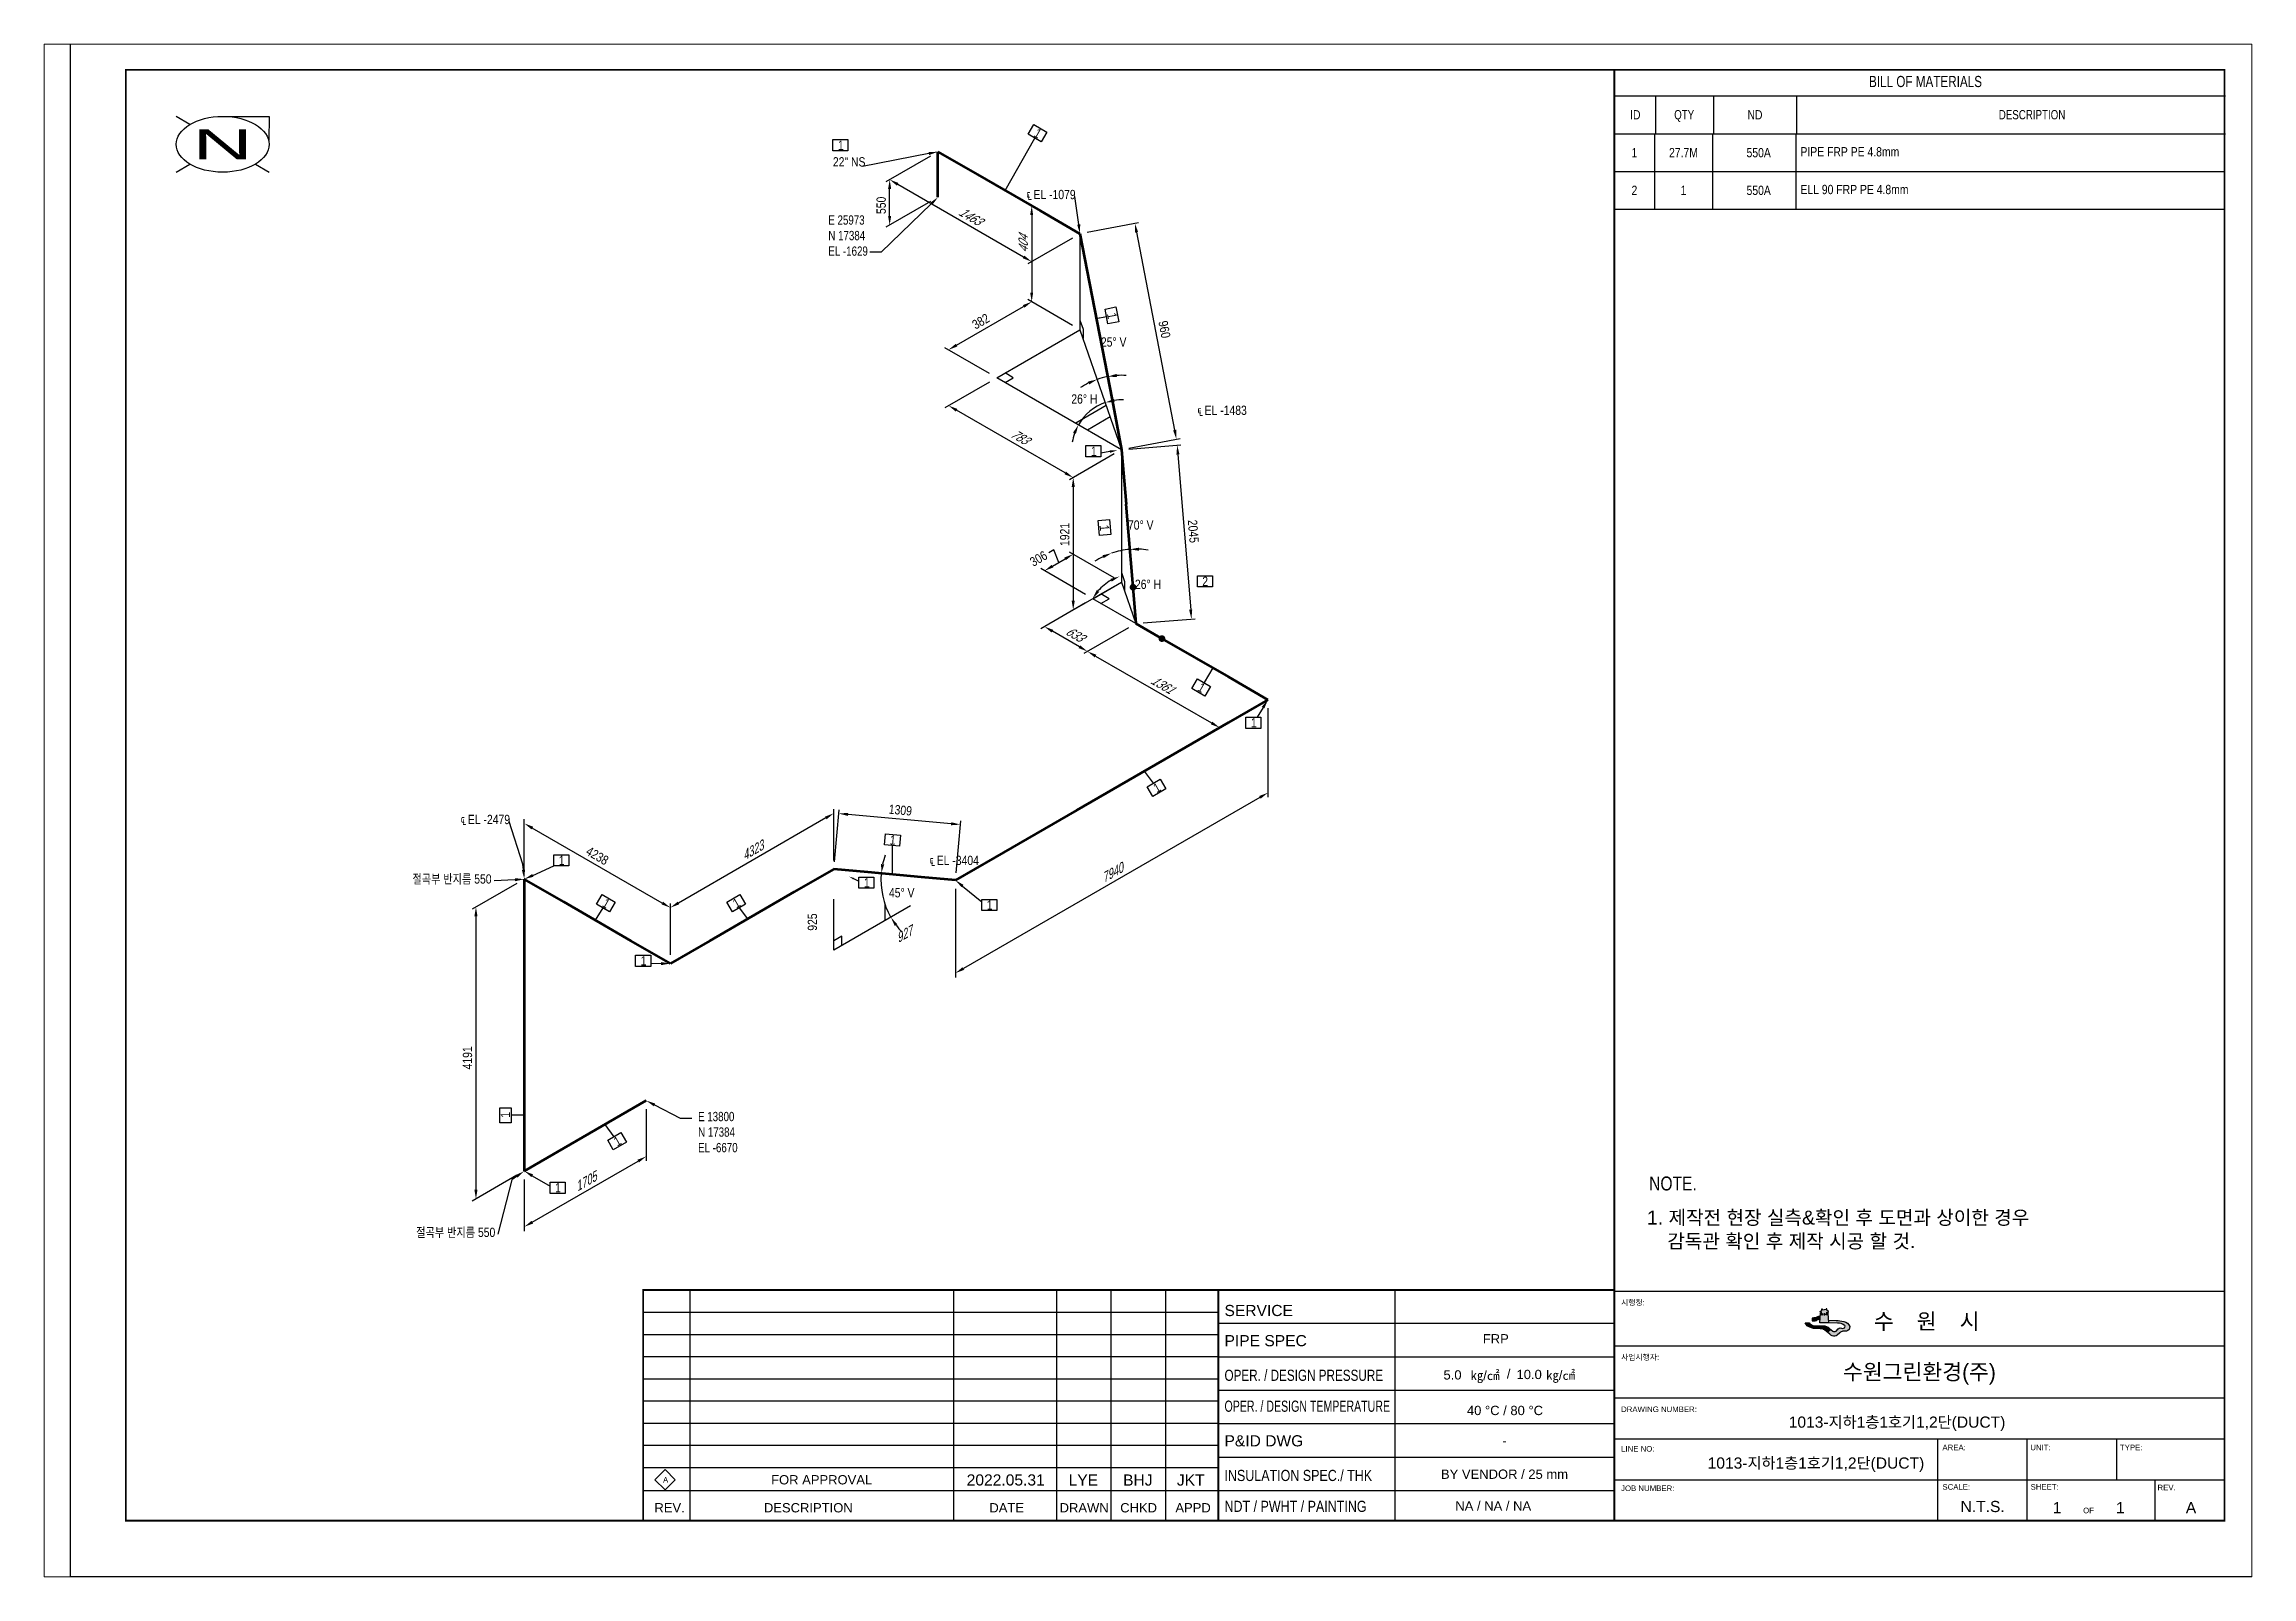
# Paper-space layout '배치1' of a CAD drawing. Header units: millimetres. Extents: x 0 to 588, y -18 to 390.
# The model-space entities are those that its viewports show. They can reach past a viewport. Long polylines and large blocks are cut down to what shows.
import ezdxf
from ezdxf import colors
from ezdxf.entities.mleader import LeaderData, LeaderLine
from ezdxf.enums import TextEntityAlignment as Align
from ezdxf.math import Vec2, Vec3

# ---------------------------------------------------------------- set-up
doc = ezdxf.new("R2010")
doc.units = ezdxf.units.MM
doc.header["$LTSCALE"] = 0.25
for name, color, linetype in [('7', 5, 'Continuous'), ('TITLE', 7, 'Continuous'), ('기울이기 상자', 7, 'Continuous'), ('용접', 1, 'Continuous'), ('주석', 7, 'Continuous'), ('지시선', 1, 'Continuous'), ('치수', 1, 'Continuous'), ('테이블', 7, 'Continuous')]:
    doc.layers.add(name, color=color, linetype=linetype)
doc.layers.add('파이프', color=3, linetype='Continuous', lineweight=70)
doc.styles.add('AdskIsoAnnotation', font='arial.ttf', dxfattribs={"width": 0.8, "height": 1})
doc.styles.add('AdskIsoMetric', font='arial.ttf', dxfattribs={"width": 0.8, "height": 2.5})
doc.styles.add('AdskIsoMetric-30', font='arial.ttf', dxfattribs={"width": 0.8, "height": 2.5})
doc.styles.add('AdskIsoMetric30', font='arial.ttf', dxfattribs={"width": 0.8, "oblique": 30, "height": 2.5})
doc.styles.add('FF1', font='arial.ttf')
doc.styles.add('MtXpl_', font='')
doc.styles.add('RomanS', font='arial.ttf')
doc.styles.get("Standard").update_dxf_attribs({"font": 'arial.ttf'})
doc.styles.add('굴림', font='')
doc.styles.get('MtXpl_').set_extended_font_data('Gulim')
doc.styles.get('굴림').set_extended_font_data('Gulim')
doc.dimstyles.new('AdskIsoMetric', dxfattribs={"dimtxt": 2.5, "dimasz": 2.5, "dimexe": 1, "dimexo": 2, "dimgap": 0.8, "dimtad": 1, "dimdec": 0, "dimrnd": 1, "dimzin": 0, "dimdsep": 46, "dimtxsty": 'AdskIsoMetric', "dimcen": 0, "dimclrt": 7, "dimadec": 0, "dimazin": 0, "dimtfac": 1, "dimtdec": 0, "dimtmove": 1, "dimatfit": 3, "dimfxl": 0, "dimfrac": 2, "dimtolj": 1, "dimtzin": 0, "dimarcsym": 0})

psp = doc.layouts.new('배치1')

msp = doc.modelspace()

# ---------------------------------------------------------------- texts
at = {"color": 0, "linetype": 'ByBlock', "lineweight": 40, "width": 2}
msp.add_text('N', height=8, dxfattribs=at).set_placement((41, 385), align=Align.MIDDLE_CENTER)
at = {"color": 7, "linetype": 'ByBlock', "lineweight": -2, "style": 'RomanS'}
for s, height, p in [('SERVICE', 3, (310.25, 70.006)), ('시행청:', 1.5, (416.837, 72.886)), ('PIPE SPEC', 3, (310.25, 61.898)), ('사업시행자:', 1.5, (416.837, 58.196)), ('DRAWING NUMBER:', 1.5, (416.837, 44.196)), ('P&ID DWG ', 3, (310.25, 34.973)), ('LINE NO:', 1.5, (416.837, 33.579)), ('AREA:', 1.5, (503.19, 33.944)), ('UNIT:', 1.5, (526.812, 33.944)), ('TYPE:', 1.5, (550.891, 33.944)), ('JOB NUMBER:', 1.5, (416.837, 22.962)), ('SCALE:', 1.5, (503.19, 23.327)), ('SHEET:', 1.5, (526.89, 23.327)), ('REV.', 1.5, (560.998, 23.16)), ('OF', 1.5, (541, 17))]:
    msp.add_text(s, height=height, dxfattribs=at).set_placement(p)
at = {"style": '굴림'}
msp.add_text('수    원    시', height=4.25599, dxfattribs=at).set_placement((484.757, 66.468))
at = {"color": 7, "style": 'AdskIsoMetric'}
for s, p in [('FRP', (379.669, 62.646)), ('5.0', (369.103, 52.946)), ('㎏/㎠', (376.378, 52.807)), ('/', (386.126, 53.202)), ('10.0', (388.732, 53.064)), ('㎏/㎠', (396.696, 52.866)), ('40 %%DC / 80 %%DC', (375.399, 43.383)), ('NA / NA / NA', (372.284, 17.73))]:
    msp.add_text(s, height=2.5, dxfattribs=at).set_placement(p)
at = {"color": 7, "linetype": 'ByBlock', "lineweight": -2, "style": 'RomanS'}
for s, width, p in [('OPER. / DESIGN PRESSURE', 0.75, (310.25, 52.589)), ('OPER. / DESIGN TEMPERATURE', 0.68, (310.25, 44.281)), ('INSULATION SPEC./ THK', 0.8, (310.25, 25.664)), ('NDT / PWHT / PAINTING', 0.8, (310.25, 17.356))]:
    msp.add_text(s, height=3, dxfattribs=dict(at, width=width)).set_placement(p)
at = {"style": '굴림'}
msp.add_text('수원그린환경(주)', height=4.256, dxfattribs=at).set_placement((497, 55), align=Align.MIDDLE_CENTER)
at = {"color": 7, "style": 'AdskIsoMetric'}
for s, p in [('-', (385.5, 36.5)), ('FOR APPROVAL', (201.988, 26)), ('BY VENDOR / 25 mm', (385.5, 27.5))]:
    msp.add_text(s, height=2.5, dxfattribs=at).set_placement(p, align=Align.MIDDLE_CENTER)
at = {"color": 7, "linetype": 'ByBlock', "lineweight": -2, "style": 'RomanS'}
for s, p in [('REV.', (161.116, 17.225)), ('DESCRIPTION', (198.401, 17.225)), ('DATE', (251.719, 17.225)), ('DRAWN', (272.53, 17.225)), ('CHKD', (287.17, 17.225)), ('APPD', (301.809, 17.225))]:
    msp.add_text(s, height=2.5, dxfattribs=at).set_placement(p, align=Align.CENTER)
at = {"color": 7, "linetype": 'ByBlock', "lineweight": -2}
msp.add_text('N.T.S.', height=3, dxfattribs=at).set_placement((514, 17.32), align=Align.CENTER)
at = {"color": 7}
for tag, p in [('1013-지하1층1호기1,2단(DUCT)', (491, 40)), ('1013-지하1층1호기1,2단(DUCT)', (469.204, 29)), ('2022.05.31', (251.451, 24.452)), ('LYE', (272.32, 24.424)), ('BHJ', (286.959, 24.424)), ('JKT', (301.175, 24.424)), ('1', (534, 17)), ('1', (551, 17)), ('A', (570, 17))]:
    msp.add_attdef(tag, text='', height=3, dxfattribs=at).set_placement(p, align=Align.CENTER)
at = {"layer": 'TITLE', "color": 7, "linetype": 'Continuous', "style": 'FF1'}
msp.add_text('A', height=1.495, dxfattribs=at).set_placement((159.354, 25.222))
at = {"layer": '주석', "width": 0.8}
for s, height, style, p in [('E 25973', 2.5, 'MtXpl_', (203.779, 363.396)), ('EL -1629', 2.5, 'MtXpl_', (203.779, 355.043)), ('N 17384', 2.5, 'MtXpl_', (203.787, 359.22)), ('E 13800', 2.5, 'MtXpl_', (168.779, 122.396)), ('N 17384', 2.5, 'MtXpl_', (168.787, 118.22)), ('EL -6670', 2.5, 'MtXpl_', (168.779, 114.043)), ('NOTE.', 3.75, 'AdskIsoAnnotation', (424.373, 103.772))]:
    msp.add_text(s, height=height, dxfattribs=dict(at, style=style)).set_placement(p)
at = {"layer": '주석', "style": 'AdskIsoAnnotation'}
for s, p in [('1. 제작전 현장 실측&확인 후 도면과 상이한 경우 ', (423.78, 94.608)), ('   감독관 확인 후 제작 시공 할 것.', (424.903, 88.268))]:
    msp.add_text(s, height=3.75, dxfattribs=at).set_placement(p)
at = {"layer": '주석', "char_height": 2.5, "attachment_point": 7, "style": 'AdskIsoAnnotation'}
for s, insert in [('{\\Q0;22" NS}', (205, 379)), ('{\\Q0;℄ EL -1079}', (257, 370)), ('{\\Q0;℄ EL -1483}', (303, 312)), ('{\\Q0;℄ EL -2479}', (105, 202)), ('{\\Q0;℄ EL -3404}', (231, 191)), ('{\\Q0;절곡부 반지름 550}', (92, 186)), ('{\\Q0;절곡부 반지름 550}', (93, 91))]:
    msp.add_mtext(s, dxfattribs=dict(at, insert=insert))
at = {"layer": '테이블', "width": 0.8}
for s, height, style, p in [('BILL OF MATERIALS', 3, 'MtXpl_', (483.471, 400.382)), ('QTY', 2.5, 'MtXpl_', (431.104, 391.707)), ('DESCRIPTION', 2.5, 'MtXpl_', (518.338, 391.71)), ('550A', 2.5, 'AdskIsoMetric', (450.548, 381.513)), ('PIPE FRP PE 4.8mm ', 2.5, 'AdskIsoMetric', (465.043, 381.744)), ('550A', 2.5, 'AdskIsoMetric', (450.548, 371.37)), ('ELL 90 FRP PE 4.8mm ', 2.5, 'AdskIsoMetric', (465.038, 371.601))]:
    msp.add_text(s, height=height, dxfattribs=dict(at, style=style)).set_placement(p)
at = {"layer": '테이블', "char_height": 2.5, "attachment_point": 5, "style": 'AdskIsoMetric'}
for s, insert, width in [('ID', (420.651, 392.929), 7.82004), ('ND', (452.815, 392.929), 19.37038), ('1', (420.41, 382.768), 7.82004), ('27.7M', (433.604, 382.768), 12.56849), ('2', (420.41, 372.625), 7.82004), ('1', (433.604, 372.625), 12.56849)]:
    msp.add_mtext(s, dxfattribs=dict(at, insert=insert, width=width))

# ---------------------------------------------------------------- blocks, each defined once
blk = doc.blocks.new('*D17')
at = {"layer": 'Defpoints', "color": 0}
for p in [(276.04, 321.8), (276.95, 322.09), (278.81, 322.54), (282.59, 302.9)]:
    blk.add_point(p, dxfattribs=at)
at = {"layer": '치수', "color": 0, "lineweight": -2}
for start, end in [(116.27326, 123.4399), (100.8934, 109.10661), (86.56011, 93.72676)]:
    blk.add_arc((282.59, 302.9), 20, start, end, dxfattribs=at)
at = {"layer": '치수', "color": 0}
for points in [[(273.58, 321.22), (273.9, 320.45), (276.04, 321.8)], [(281.34, 322.45), (281.24, 323.28), (278.81, 322.54)]]:
    blk.add_solid(points, dxfattribs=at)
at = {"layer": '치수', "color": 7, "insert": (280.47, 331.84), "char_height": 2.5, "attachment_point": 5, "style": 'AdskIsoMetric'}
blk.add_mtext('\\A1;25° V', dxfattribs=at)
blk = doc.blocks.new('*D18')
at = {"layer": 'Defpoints', "color": 0}
for p in [(276.04, 321.8), (265.27, 312.9), (272.89, 312.15), (282.59, 302.9)]:
    blk.add_point(p, dxfattribs=at)
at = {"layer": '치수', "color": 0, "lineweight": -2}
for start, end in [(109.10661, 150), (87.69646, 98.40154), (160.70508, 171.41015)]:
    blk.add_arc((282.59, 302.9), 13.4, start, end, dxfattribs=at)
at = {"layer": '치수', "color": 0}
for points in [[(280.73, 315.76), (280.53, 316.57), (278.2, 315.57)], [(269.56, 307.51), (270.32, 307.16), (270.98, 309.6)]]:
    blk.add_solid(points, dxfattribs=at)
at = {"layer": '치수', "color": 7, "insert": (272.59, 316.52), "char_height": 2.5, "attachment_point": 5, "style": 'AdskIsoMetric'}
blk.add_mtext('\\A1;26° H', dxfattribs=at)
blk = doc.blocks.new('*D19')
at = {"layer": 'Defpoints', "color": 0}
for p in [(279.92, 275.09), (281.51, 275.57), (284.78, 276.11), (286.41, 256.18)]:
    blk.add_point(p, dxfattribs=at)
at = {"layer": '치수', "color": 0, "lineweight": -2}
for start, end in [(116.12147, 123.28811), (94.68031, 108.95483), (80.34702, 87.51367)]:
    blk.add_arc((286.41, 256.18), 20, start, end, dxfattribs=at)
at = {"layer": '치수', "color": 0}
for points in [[(277.45, 274.52), (277.77, 273.75), (279.92, 275.09)], [(287.29, 275.74), (287.27, 276.58), (284.78, 276.11)]]:
    blk.add_solid(points, dxfattribs=at)
at = {"layer": '치수', "color": 7, "insert": (287.74, 282.63), "char_height": 2.5, "attachment_point": 5, "style": 'AdskIsoMetric'}
blk.add_mtext('\\A1;70° V', dxfattribs=at)
blk = doc.blocks.new('*D20')
at = {"layer": 'Defpoints', "color": 0}
for p in [(279.92, 275.09), (269.09, 266.18), (276.72, 265.43), (286.41, 256.18)]:
    blk.add_point(p, dxfattribs=at)
at = {"layer": '치수', "color": 0, "lineweight": -2}
blk.add_arc((286.41, 256.18), 13.4, 119.6599, 139.29492, dxfattribs=at)
at = {"layer": '치수', "color": 0}
for points in [[(279.61, 268.2), (279.95, 267.44), (282.06, 268.85)], [(276.6, 264.68), (275.92, 265.16), (274.81, 262.88)]]:
    blk.add_solid(points, dxfattribs=at)
at = {"layer": '치수', "color": 7, "insert": (289.69, 266.7), "char_height": 2.5, "attachment_point": 5, "style": 'AdskIsoMetric'}
blk.add_mtext('\\A1;26° H', dxfattribs=at)
blk = doc.blocks.new('*D21')
at = {"layer": 'Defpoints', "color": 0}
for p in [(218, 188.99), (218.05, 184.91), (237.92, 187.19), (220.59, 177.19)]:
    blk.add_point(p, dxfattribs=at)
at = {"layer": '치수', "color": 0, "lineweight": -2}
for start, end in [(160.49342, 167.66006), (174.82671, 210), (217.16664, 224.33329)]:
    blk.add_arc((237.92, 187.19), 20, start, end, dxfattribs=at)
at = {"layer": '치수', "color": 0}
for points in [[(218.79, 191.4), (217.97, 191.53), (218, 188.99)], [(221.63, 174.88), (222.32, 175.34), (220.59, 177.19)]]:
    blk.add_solid(points, dxfattribs=at)
at = {"layer": '치수', "color": 7, "insert": (223.5, 183.78), "char_height": 2.5, "attachment_point": 5, "style": 'AdskIsoMetric'}
blk.add_mtext('\\A1;45° V', dxfattribs=at)
blk = doc.blocks.new('*D22')
at = {"layer": 'Defpoints', "color": 0}
for p in [(154.84, 127.92), (154.84, 112.92), (122.07, 109)]:
    blk.add_point(p, dxfattribs=at)
at = {"layer": '치수', "color": 0, "lineweight": -2}
for p, q in [((154.84, 125.61), (154.84, 111.77)), ((124.23, 95.25), (152.68, 111.67)), ((122.07, 106.69), (122.07, 92.84))]:
    blk.add_line(p, q, dxfattribs=at)
at = {"layer": '치수', "color": 0}
for points in [[(152.47, 112.03), (152.88, 111.31), (154.84, 112.92)], [(124.02, 95.61), (124.44, 94.89), (122.07, 94)]]:
    blk.add_solid(points, dxfattribs=at)
at = {"layer": '치수', "color": 7, "insert": (138.45, 106.08), "char_height": 2.5, "attachment_point": 5, "rotation": 30, "style": 'AdskIsoMetric30'}
blk.add_mtext('\\A1;1705', dxfattribs=at)
blk = doc.blocks.new('*D23')
at = {"layer": 'Defpoints', "color": 0}
for p in [(122.07, 187.45), (122.07, 109), (109.08, 101.5)]:
    blk.add_point(p, dxfattribs=at)
at = {"layer": '치수', "color": 0, "lineweight": -2}
for p, q in [((120.07, 186.29), (108.08, 179.37)), ((109.08, 177.45), (109.08, 104)), ((120.07, 107.84), (108.08, 100.92))]:
    blk.add_line(p, q, dxfattribs=at)
at = {"layer": '치수', "color": 0}
for points in [[(108.66, 177.45), (109.49, 177.45), (109.08, 179.95)], [(108.66, 104), (109.49, 104), (109.08, 101.5)]]:
    blk.add_solid(points, dxfattribs=at)
at = {"layer": '치수', "color": 7, "insert": (106.81, 139.42), "char_height": 2.5, "attachment_point": 5, "rotation": 90, "style": 'AdskIsoMetric-30'}
blk.add_mtext('\\A1;4191', dxfattribs=at)
blk = doc.blocks.new('*D24')
at = {"layer": 'Defpoints', "color": 0}
for p in [(122.07, 202.45), (122.07, 187.45), (161.32, 164.79)]:
    blk.add_point(p, dxfattribs=at)
at = {"layer": '치수', "color": 0, "lineweight": -2}
for p, q in [((122.07, 189.76), (122.07, 203.6)), ((159.15, 181.04), (124.23, 201.2)), ((161.32, 167.1), (161.32, 180.94))]:
    blk.add_line(p, q, dxfattribs=at)
at = {"layer": '치수', "color": 0}
for points in [[(124.44, 201.56), (124.02, 200.84), (122.07, 202.45)], [(159.36, 181.4), (158.95, 180.68), (161.32, 179.79)]]:
    blk.add_solid(points, dxfattribs=at)
at = {"layer": '치수', "color": 7, "insert": (141.69, 193.74), "char_height": 2.5, "attachment_point": 5, "rotation": 330, "style": 'AdskIsoMetric-30'}
blk.add_mtext('\\A1;4238', dxfattribs=at)
blk = doc.blocks.new('*D25')
at = {"layer": 'Defpoints', "color": 0}
for p in [(205.24, 190.15), (161.32, 179.79), (161.32, 164.79)]:
    blk.add_point(p, dxfattribs=at)
at = {"layer": '치수', "color": 0, "lineweight": -2}
for p, q in [((203.08, 203.9), (163.48, 181.04)), ((205.24, 192.46), (205.24, 206.3)), ((161.32, 167.1), (161.32, 180.94))]:
    blk.add_line(p, q, dxfattribs=at)
at = {"layer": '치수', "color": 0}
for points in [[(202.87, 204.26), (203.29, 203.54), (205.24, 205.15)], [(163.28, 181.4), (163.69, 180.68), (161.32, 179.79)]]:
    blk.add_solid(points, dxfattribs=at)
at = {"layer": '치수', "color": 7, "insert": (183.28, 195.08), "char_height": 2.5, "attachment_point": 5, "rotation": 30, "style": 'AdskIsoMetric30'}
blk.add_mtext('\\A1;4323', dxfattribs=at)
blk = doc.blocks.new('*D26')
at = {"layer": 'Defpoints', "color": 0}
for p in [(206.6, 205.09), (205.24, 190.15), (237.92, 187.19)]:
    blk.add_point(p, dxfattribs=at)
at = {"layer": '치수', "color": 0, "lineweight": -2}
for p, q in [((205.42, 192.14), (206.69, 206.08)), ((236.78, 202.35), (209.09, 204.86)), ((238.1, 189.18), (239.36, 203.12))]:
    blk.add_line(p, q, dxfattribs=at)
at = {"layer": '치수', "color": 0}
for points in [[(209.12, 205.28), (209.05, 204.45), (206.6, 205.09)], [(236.82, 202.77), (236.74, 201.94), (239.27, 202.13)]]:
    blk.add_solid(points, dxfattribs=at)
at = {"layer": '치수', "color": 7, "insert": (223.15, 206.02), "char_height": 2.5, "attachment_point": 5, "rotation": 354.82671, "style": 'AdskIsoMetric'}
blk.add_mtext('\\A1;1309', dxfattribs=at)
blk = doc.blocks.new('*D27')
at = {"layer": 'Defpoints', "color": 0}
for p in [(321.92, 235.69), (237.92, 187.19), (237.92, 162.19)]:
    blk.add_point(p, dxfattribs=at)
at = {"layer": '치수', "color": 0, "lineweight": -2}
for p, q in [((321.92, 233.38), (321.92, 209.54)), ((319.76, 209.44), (240.08, 163.44)), ((237.92, 184.88), (237.92, 161.03))]:
    blk.add_line(p, q, dxfattribs=at)
at = {"layer": '치수', "color": 0}
for points in [[(319.55, 209.8), (319.97, 209.08), (321.92, 210.69)], [(239.87, 163.8), (240.29, 163.08), (237.92, 162.19)]]:
    blk.add_solid(points, dxfattribs=at)
at = {"layer": '치수', "color": 7, "insert": (279.92, 189.06), "char_height": 2.5, "attachment_point": 5, "rotation": 30, "style": 'AdskIsoMetric30'}
blk.add_mtext('\\A1;7940', dxfattribs=at)
blk = doc.blocks.new('*D28')
at = {"layer": 'Defpoints', "color": 0}
for p in [(286.41, 256.18), (321.92, 235.69), (308.93, 228.19)]:
    blk.add_point(p, dxfattribs=at)
at = {"layer": '치수', "color": 0, "lineweight": -2}
for p, q in [((284.41, 255.02), (272.42, 248.1)), ((275.59, 247.43), (306.77, 229.44))]:
    blk.add_line(p, q, dxfattribs=at)
at = {"layer": '치수', "color": 0}
for points in [[(275.8, 247.79), (275.38, 247.07), (273.42, 248.68)], [(306.98, 229.8), (306.56, 229.08), (308.93, 228.19)]]:
    blk.add_solid(points, dxfattribs=at)
at = {"layer": '치수', "color": 7, "insert": (293.45, 239.74), "char_height": 2.5, "attachment_point": 5, "rotation": 330.0164, "style": 'AdskIsoMetric30'}
blk.add_mtext('\\A1;1361', dxfattribs=at)
blk = doc.blocks.new('*D29')
at = {"layer": 'Defpoints', "color": 0}
for p in [(282.59, 302.9), (286.41, 256.18), (301.36, 257.4)]:
    blk.add_point(p, dxfattribs=at)
at = {"layer": '치수', "color": 0, "lineweight": -2}
for p, q in [((284.58, 303.07), (298.54, 304.21)), ((297.74, 301.64), (301.16, 259.89)), ((288.41, 256.34), (302.36, 257.48))]:
    blk.add_line(p, q, dxfattribs=at)
at = {"layer": '치수', "color": 0}
for points in [[(298.16, 301.67), (297.33, 301.6), (297.54, 304.13)], [(301.58, 259.93), (300.74, 259.86), (301.36, 257.4)]]:
    blk.add_solid(points, dxfattribs=at)
at = {"layer": '치수', "color": 7, "insert": (301.86, 280.96), "char_height": 2.5, "attachment_point": 5, "rotation": 274.68031, "style": 'AdskIsoMetric'}
blk.add_mtext('\\A1;2045', dxfattribs=at)
blk = doc.blocks.new('*D30')
at = {"layer": 'Defpoints', "color": 0}
for p in [(271.42, 360.96), (282.59, 302.9), (297.32, 305.74)]:
    blk.add_point(p, dxfattribs=at)
at = {"layer": '치수', "color": 0, "lineweight": -2}
for p, q in [((273.38, 361.34), (287.13, 363.99)), ((286.62, 361.34), (296.85, 308.19)), ((284.55, 303.28), (298.3, 305.93))]:
    blk.add_line(p, q, dxfattribs=at)
at = {"layer": '치수', "color": 0}
for points in [[(287.03, 361.42), (286.21, 361.26), (286.15, 363.8)], [(297.26, 308.27), (296.44, 308.12), (297.32, 305.74)]]:
    blk.add_solid(points, dxfattribs=at)
at = {"layer": '치수', "color": 7, "insert": (294.11, 335.23), "char_height": 2.5, "attachment_point": 5, "rotation": 280.8934, "style": 'AdskIsoMetric'}
blk.add_mtext('\\A1;960', dxfattribs=at)
blk = doc.blocks.new('*D31')
at = {"layer": 'Defpoints', "color": 0}
for p in [(233.25, 383), (271.42, 360.96), (258.43, 353.46)]:
    blk.add_point(p, dxfattribs=at)
at = {"layer": '치수', "color": 0, "lineweight": -2}
for p, q in [((231.25, 381.85), (219.26, 374.92)), ((222.42, 374.25), (256.26, 354.71)), ((269.42, 359.81), (257.43, 352.89))]:
    blk.add_line(p, q, dxfattribs=at)
at = {"layer": '치수', "color": 0}
for points in [[(222.63, 374.61), (222.21, 373.89), (220.26, 375.5)], [(256.47, 355.07), (256.05, 354.35), (258.43, 353.46)]]:
    blk.add_solid(points, dxfattribs=at)
at = {"layer": '치수', "color": 7, "insert": (241.83, 365.66), "char_height": 2.5, "attachment_point": 5, "rotation": 330, "style": 'AdskIsoMetric30'}
blk.add_mtext('\\A1;1463', dxfattribs=at)
blk = doc.blocks.new('*D32')
at = {"layer": 'Defpoints', "color": 0}
for p in [(233.25, 383), (220.26, 375.5), (233.25, 370.75)]:
    blk.add_point(p, dxfattribs=at)
at = {"layer": '치수', "color": 0, "lineweight": -2}
for p, q in [((231.25, 381.85), (219.26, 374.92)), ((231.25, 369.6), (219.26, 362.68)), ((220.26, 365.75), (220.26, 373))]:
    blk.add_line(p, q, dxfattribs=at)
at = {"layer": '치수', "color": 0}
for points in [[(219.84, 373), (220.67, 373), (220.26, 375.5)], [(219.84, 365.75), (220.67, 365.75), (220.26, 363.25)]]:
    blk.add_solid(points, dxfattribs=at)
at = {"layer": '치수', "color": 7, "insert": (217.99, 368.58), "char_height": 2.5, "attachment_point": 5, "rotation": 90, "style": 'AdskIsoMetric-30'}
blk.add_mtext('\\A1;550', dxfattribs=at)
blk = doc.blocks.new('*D33')
at = {"layer": 'Defpoints', "color": 0}
for p in [(249.07, 322.26), (236.08, 314.76), (282.59, 302.9)]:
    blk.add_point(p, dxfattribs=at)
at = {"layer": '치수', "color": 0, "lineweight": -2}
for p, q in [((247.07, 321.1), (235.08, 314.18)), ((267.43, 296.65), (238.24, 313.51)), ((280.59, 301.75), (268.6, 294.83))]:
    blk.add_line(p, q, dxfattribs=at)
at = {"layer": '치수', "color": 0}
for points in [[(238.45, 313.87), (238.04, 313.15), (236.08, 314.76)], [(267.64, 297.02), (267.23, 296.29), (269.6, 295.4)]]:
    blk.add_solid(points, dxfattribs=at)
at = {"layer": '치수', "color": 7, "insert": (255.11, 306.39), "char_height": 2.5, "attachment_point": 5, "rotation": 330, "style": 'AdskIsoMetric30'}
blk.add_mtext('\\A1;783', dxfattribs=at)
blk = doc.blocks.new('*D34')
at = {"layer": 'Defpoints', "color": 0}
for p in [(258.43, 342.66), (271.42, 335.16), (249.07, 322.26)]:
    blk.add_point(p, dxfattribs=at)
at = {"layer": '치수', "color": 0, "lineweight": -2}
for p, q in [((238.24, 331.01), (256.26, 341.41)), ((269.42, 336.31), (257.43, 343.24)), ((247.07, 323.41), (235.08, 330.33))]:
    blk.add_line(p, q, dxfattribs=at)
at = {"layer": '치수', "color": 0}
for points in [[(256.05, 341.77), (256.47, 341.05), (258.43, 342.66)], [(238.04, 331.37), (238.45, 330.65), (236.08, 329.76)]]:
    blk.add_solid(points, dxfattribs=at)
at = {"layer": '치수', "color": 7, "insert": (244.76, 337.39), "char_height": 2.5, "attachment_point": 5, "rotation": 30, "style": 'AdskIsoMetric-30'}
blk.add_mtext('\\A1;382', dxfattribs=at)
blk = doc.blocks.new('*D35')
at = {"layer": 'Defpoints', "color": 0}
for p in [(271.42, 360.96), (258.43, 342.66), (271.42, 335.16)]:
    blk.add_point(p, dxfattribs=at)
at = {"layer": '치수', "color": 0, "lineweight": -2}
for p, q in [((258.43, 365.96), (258.43, 345.16)), ((269.42, 336.31), (257.43, 343.24))]:
    blk.add_line(p, q, dxfattribs=at)
at = {"layer": '치수', "color": 0}
for points in [[(258.01, 365.96), (258.84, 365.96), (258.43, 368.46)], [(258.01, 345.16), (258.84, 345.16), (258.43, 342.66)]]:
    blk.add_solid(points, dxfattribs=at)
at = {"layer": '치수', "color": 7, "insert": (256.16, 358.14), "char_height": 2.5, "attachment_point": 5, "rotation": 90, "style": 'AdskIsoMetric30'}
blk.add_mtext('\\A1;404', dxfattribs=at)
blk = doc.blocks.new('*D36')
at = {"layer": 'Defpoints', "color": 0}
for p in [(274.86, 262.85), (261.87, 255.35), (286.41, 256.18)]:
    blk.add_point(p, dxfattribs=at)
at = {"layer": '치수', "color": 0, "lineweight": -2}
for p, q in [((272.86, 261.7), (260.87, 254.77)), ((271.26, 249.93), (264.03, 254.1)), ((284.41, 255.02), (272.42, 248.1))]:
    blk.add_line(p, q, dxfattribs=at)
at = {"layer": '치수', "color": 0}
for points in [[(264.24, 254.46), (263.82, 253.74), (261.87, 255.35)], [(271.47, 250.29), (271.05, 249.57), (273.42, 248.68)]]:
    blk.add_solid(points, dxfattribs=at)
at = {"layer": '치수', "color": 7, "insert": (269.91, 253.32), "char_height": 2.5, "attachment_point": 5, "rotation": 330, "style": 'AdskIsoMetric30'}
blk.add_mtext('\\A1;633', dxfattribs=at)
blk = doc.blocks.new('*D37')
at = {"layer": 'Defpoints', "color": 0}
for p in [(269.6, 274.82), (282.59, 267.32), (274.86, 262.85)]:
    blk.add_point(p, dxfattribs=at)
at = {"layer": '치수', "color": 0, "lineweight": -2}
for p, q in [((264.41, 276), (263.03, 275.2)), ((264.03, 271.6), (267.43, 273.57)), ((265.73, 272.58), (264.41, 276)), ((280.59, 268.47), (268.6, 275.39)), ((272.86, 264.01), (260.87, 270.93))]:
    blk.add_line(p, q, dxfattribs=at)
at = {"layer": '치수', "color": 0}
for points in [[(267.23, 273.93), (267.64, 273.21), (269.6, 274.82)], [(263.82, 271.96), (264.24, 271.24), (261.87, 270.35)]]:
    blk.add_solid(points, dxfattribs=at)
at = {"layer": '치수', "color": 7, "insert": (260.29, 273.62), "char_height": 2.5, "attachment_point": 5, "rotation": 30, "style": 'AdskIsoMetric-30'}
blk.add_mtext('\\A1;306', dxfattribs=at)
blk = doc.blocks.new('*D38')
at = {"layer": 'Defpoints', "color": 0}
for p in [(282.59, 302.9), (282.59, 267.32), (269.6, 259.82)]:
    blk.add_point(p, dxfattribs=at)
at = {"layer": '치수', "color": 0, "lineweight": -2}
for p, q in [((280.59, 301.75), (268.6, 294.83)), ((269.6, 292.9), (269.6, 262.32)), ((280.59, 266.16), (268.6, 259.24))]:
    blk.add_line(p, q, dxfattribs=at)
at = {"layer": '치수', "color": 0}
for points in [[(269.18, 292.9), (270.02, 292.9), (269.6, 295.4)], [(269.18, 262.32), (270.02, 262.32), (269.6, 259.82)]]:
    blk.add_solid(points, dxfattribs=at)
at = {"layer": '치수', "color": 7, "insert": (267.33, 280.11), "char_height": 2.5, "attachment_point": 5, "rotation": 90, "style": 'AdskIsoMetric-30'}
blk.add_mtext('\\A1;1921', dxfattribs=at)
blk = doc.blocks.new('*D39')
at = {"layer": 'Defpoints', "color": 0}
for p in [(237.92, 187.19), (205.24, 168.33), (205.24, 168.32)]:
    blk.add_point(p, dxfattribs=at)
at = {"layer": '치수', "color": 7, "insert": (224, 172.52), "char_height": 2.5, "attachment_point": 5, "rotation": 30, "style": 'AdskIsoMetric30'}
blk.add_mtext('\\A1;927', dxfattribs=at)
blk = doc.blocks.new('*D40')
at = {"layer": 'Defpoints', "color": 0}
for p in [(205.24, 190.15), (205.24, 190.15), (205.24, 168.33)]:
    blk.add_point(p, dxfattribs=at)
at = {"layer": '치수', "color": 7, "insert": (199.5, 175.92), "char_height": 2.5, "attachment_point": 5, "rotation": 90, "style": 'AdskIsoMetric-30'}
blk.add_mtext('\\A1;925', dxfattribs=at)
blk = doc.blocks.new('절곡부-1-Iso2DSkew180')
at = {"color": 0, "linetype": 'ByBlock', "lineweight": -2, "extrusion": (0.707107, -0.408248, 0.57735)}
for p, q in [((0, 12.25), (0, 0)), ((0, 0), (10.61, 6.12)), ((0, 0), (0, 0))]:
    blk.add_line(p, q, dxfattribs=at)
blk = doc.blocks.new('절곡부-1-Iso2DSkew90')
at = {"color": 0, "linetype": 'ByBlock', "lineweight": -2, "extrusion": (-0.707107, -0.408248, 0.57735)}
for p, q in [((0, 0), (0, -12.25)), ((0, 0), (0, 0)), ((10.61, -6.12), (0, 0))]:
    blk.add_line(p, q, dxfattribs=at)
blk = doc.blocks.new('절곡부-2-Iso2DSkew90')
at = {"color": 0, "linetype": 'ByBlock', "lineweight": -2, "extrusion": (6.35393e-11, -0.816497, -0.57735)}
for p, q in [((0, 0), (-10.61, 6.12)), ((10.61, 6.12), (0, 0)), ((0, 0), (0, 0))]:
    blk.add_line(p, q, dxfattribs=at)
blk = doc.blocks.new('절곡부-1-Iso2DSkew60')
at = {"color": 0, "linetype": 'ByBlock', "lineweight": -2, "extrusion": (0.707107, -0.408248, 0.57735)}
for p, q in [((0, 0), (-10.61, -6.12)), ((0, 0), (0, 0)), ((9.18, -0.84), (0, 0))]:
    blk.add_line(p, q, dxfattribs=at)
blk = doc.blocks.new('절곡부-3-Iso2DSkew90')
at = {"color": 0, "linetype": 'ByBlock', "lineweight": -2, "extrusion": (-0.707107, 0.408248, -0.57735)}
for p, q in [((10.61, 6.12), (0, 0)), ((0, 0), (-9.18, 0.84)), ((0, 0), (0, 0))]:
    blk.add_line(p, q, dxfattribs=at)
blk = doc.blocks.new('절곡부-4-Iso2DSkew90')
at = {"color": 0, "linetype": 'ByBlock', "lineweight": -2, "extrusion": (6.25103e-11, -0.816497, -0.57735)}
for p, q in [((-10.61, 6.12), (0, 0)), ((0, 0), (-10.61, -6.12)), ((0, 0), (0, 0))]:
    blk.add_line(p, q, dxfattribs=at)
blk = doc.blocks.new('엘보우-1-Iso3DSkew156')
at = {"color": 0, "linetype": 'ByBlock', "lineweight": -2, "extrusion": (-0.685652, -0.196333, 0.700953)}
for p, q in [((-0.79, 9.77), (0, 0)), ((0, 0), (7.07, -4.08)), ((0, 0), (0, 0))]:
    blk.add_line(p, q, dxfattribs=at)
blk = doc.blocks.new('절곡부-1-Iso2DSkew0')
at = {"color": 0, "linetype": 'ByBlock', "lineweight": -2, "extrusion": (0.707107, 0.408248, -0.57735)}
for p, q in [((0, 0), (10.61, -6.12)), ((0, 0), (0, 0)), ((0, -12.25), (0, 0))]:
    blk.add_line(p, q, dxfattribs=at)
blk = doc.blocks.new('절곡부-5-Iso2DSkew90')
at = {"color": 0, "linetype": 'ByBlock', "lineweight": -2, "extrusion": (0.5, -0.288675, -0.816497)}
for p, q in [((-10.61, 6.12), (0, 0)), ((0, 0), (2.57, -13.37)), ((0, 0), (0, 0))]:
    blk.add_line(p, q, dxfattribs=at)
blk = doc.blocks.new('절곡부-1-Iso3DSkew119')
at = {"color": 0, "linetype": 'ByBlock', "lineweight": -2, "extrusion": (0.980341, 0.112133, -0.162353)}
for p, q in [((-2.57, 13.37), (0, 0)), ((0, 0), (1.19, -14.66)), ((0, 0), (0, 0))]:
    blk.add_line(p, q, dxfattribs=at)
blk = doc.blocks.new('Buttweld')
at = {"lineweight": -2}
blk.add_hatch(color=0, dxfattribs=at).paths.add_polyline_path([(0.044, -0.003), (0.043, 0.005), (0.041, 0.013), (0.038, 0.02), (0.033, 0.026), (0.028, 0.032), (0.021, 0.037), (0.014, 0.04), (0.007, 0.042), (-0.001, 0.043), (-0.009, 0.042), (-0.017, 0.04), (-0.024, 0.037), (-0.03, 0.032), (-0.036, 0.026), (-0.04, 0.02), (-0.044, 0.013), (-0.046, 0.005), (-0.047, -0.003), (-0.046, -0.01), (-0.044, -0.018), (-0.04, -0.025), (-0.036, -0.032), (-0.03, -0.037), (-0.024, -0.042), (-0.017, -0.045), (-0.009, -0.047), (-0.001, -0.048), (0.007, -0.047), (0.014, -0.045), (0.021, -0.042), (0.028, -0.037), (0.033, -0.032), (0.038, -0.025), (0.041, -0.018), (0.043, -0.01)], is_closed=False, flags=0)
blk = doc.blocks.new('AnnoRect')
at = {"color": 0, "linetype": 'ByBlock', "lineweight": -2}
blk.add_wipeout([(-0.81, -0.6), (-0.81, 0.6), (0.81, 0.6), (0.81, -0.6)], dxfattribs=at)
blk.add_lwpolyline([(-0.81, -0.6), (-0.81, 0.6), (0.81, 0.6), (0.81, -0.6)], close=True, dxfattribs=at)
at = {"color": 0, "linetype": 'ByBlock', "lineweight": -2, "style": 'AdskIsoAnnotation', "width": 0.8}
blk.add_attdef('XX', text='', height=1, dxfattribs=at).set_placement((0, 0), align=Align.MIDDLE_CENTER)
blk = doc.blocks.new('수원시마크')
h = blk.add_hatch(color=5)
h.paths.add_polyline_path([(6.27, 4.13), (6.04, 6.98), (5.7, 6.98), (5.7, 7.25), (6.13, 7.29), (6.13, 7.5), (5.64, 7.81), (5.64, 8.21), (5.5, 8.21), (5.5, 8.01), (4.93, 7.98), (4.36, 8.01), (4.36, 8.21), (4.22, 8.21), (4.22, 7.81), (3.73, 7.5), (3.73, 7.29), (4.16, 7.25), (4.16, 6.98), (3.82, 6.98), (3.59, 4.13)])
h.paths.add_polyline_path([(4.76, 6.46), (4.76, 6.74), (5.1, 6.74), (5.1, 6.46)], flags=16)
h.paths.add_polyline_path([(5.41, 6.46), (5.41, 6.74), (5.75, 6.74), (5.75, 6.46)], flags=16)
h.paths.add_polyline_path([(4.45, 6.46), (4.11, 6.46), (4.11, 6.74), (4.45, 6.74)], flags=16)
h.paths.add_polyline_path([(8.83, 4.05, -0.174291), (10.75, 3.51, -0.59696), (10.82, 2.7, -0.25604), (10.22, 2.53, 0.024566), (9.63, 2.64, 0.278989), (8.96, 2.35), (8.37, 1.69, -0.298853), (7.44, 1.72), (6.79, 2.24), (5.76, 1.43), (6.54, 0.8, 0.063286), (7.28, 0.37, 0.24753), (8.73, 0.49), (9.46, 1.2, -0.193471), (10.41, 1.66), (11.45, 1.69, 0.388319), (12.37, 3.05, 0.259907), (10.64, 4.57, 0.04063), (8.4, 4.86), (6.21, 4.91), (6.27, 4.13), (6.32, 4.13)])
for color, points in [(3, [(4.54, 3.3), (1.78, 3.3, -0.16593), (0.46, 4.14), (-0.62, 4.14, 0.174295), (0.21, 3.1, 0.126792), (2.29, 2.45), (3.76, 2.41, -0.209259), (4.99, 2.06), (5.76, 1.43), (6.79, 2.24), (6.45, 2.52, 0.16522)]), (1, [(3.75, 6.08, 0.143186), (2.76, 5.78, -0.141847), (1.87, 5.57), (1.39, 5.55), (1.39, 4.73), (1.96, 4.73, 0.144474), (2.64, 4.86), (2.85, 4.99, -0.277731), (3.42, 5.19), (3.68, 5.22)])]:
    blk.add_hatch(color=color).paths.add_polyline_path(points)
at = {"color": 1}
blk.add_line((5.76, 1.43), (6.79, 2.24), dxfattribs=at)
at = {"color": 5}
for points in [[(3.59, 4.13), (3.82, 6.98), (4.16, 6.98), (4.16, 7.25), (3.73, 7.29), (3.73, 7.5), (4.22, 7.81), (4.22, 8.21), (4.36, 8.21), (4.36, 8.01), (4.93, 7.98)], [(6.27, 4.13), (6.04, 6.98), (5.7, 6.98), (5.7, 7.25), (6.13, 7.29), (6.13, 7.5), (5.64, 7.81), (5.64, 8.21), (5.5, 8.21), (5.5, 8.01), (4.93, 7.98)]]:
    blk.add_lwpolyline(points, dxfattribs=at)
for points in [[(4.11, 6.46), (4.45, 6.46), (4.45, 6.74), (4.11, 6.74)], [(4.76, 6.46), (5.1, 6.46), (5.1, 6.74), (4.76, 6.74)], [(5.75, 6.46), (5.41, 6.46), (5.41, 6.74), (5.75, 6.74)]]:
    blk.add_lwpolyline(points, close=True, dxfattribs=at)
for points in [[(6.2, 4.91), (8.4, 4.86, -0.04063), (10.64, 4.57, -0.259907), (12.37, 3.05, -0.388319), (11.45, 1.69), (10.41, 1.66, 0.193471), (9.46, 1.2), (8.73, 0.49, -0.24753), (7.28, 0.37, -0.063286), (6.54, 0.8), (4.99, 2.06, 0.209259), (3.76, 2.41), (2.29, 2.45, -0.126792), (0.21, 3.1, -0.174295), (-0.62, 4.14, -2.92713)], [(-0.62, 4.14), (0.46, 4.14, 0.16593), (1.78, 3.3), (4.54, 3.3, -0.16522), (6.45, 2.52), (7.44, 1.72, 0.298853), (8.37, 1.69), (8.96, 2.35, -0.278989), (9.63, 2.64, -0.024566), (10.22, 2.53, 0.25604), (10.82, 2.7, 0.59696), (10.75, 3.51, 0.174291), (8.83, 4.05), (6.32, 4.13), (3.59, 4.13)]]:
    blk.add_lwpolyline(points, format="xyb", dxfattribs=at)
at = {"color": 1}
blk.add_lwpolyline([(3.75, 6.08, 0.143186), (2.76, 5.78, -0.141847), (1.87, 5.57), (1.39, 5.55), (1.39, 4.73), (1.96, 4.73, 0.144474), (2.64, 4.86), (2.85, 4.99, -0.277731), (3.42, 5.19), (3.68, 5.22)], format="xyb", dxfattribs=at)
blk = doc.blocks.new('T')
at = {"layer": '지시선', "xscale": 48, "yscale": 48, "zscale": 48}
blk.add_blockref('수원시마크', (-288, -200), dxfattribs=at)

# ---------------------------------------------------------------- dimensions: what is measured, and where the dimension line sits
at = {"layer": '치수'}
for base, p1, p2, angle, text, override, picture, middle in [((220.256, 375.5), (233.246, 370.753), (233.246, 383), 90, '550', {"dimtad": 0, "dimlfac": 44.907312, "dimtxsty": 'AdskIsoMetric-30', "dimse1": 0, "dimse2": 0, "dimsd1": 0, "dimsd2": 0, "dimtmove": 1}, '*D32', (217.989, 368.576)), ((258.425, 353.463), (233.246, 383), (271.415, 360.963), 330, '1463', {"dimtad": 0, "dimlfac": 33.186767, "dimtxsty": 'AdskIsoMetric30', "dimse1": 0, "dimse2": 0, "dimsd1": 0, "dimsd2": 0, "dimtmove": 1}, '*D31', (241.827, 365.663)), ((258.425, 342.659), (271.415, 360.963), (271.415, 335.159), 270, '404', {"dimtad": 0, "dimlfac": 15.643637, "dimtxsty": 'AdskIsoMetric30', "dimse1": 1, "dimse2": 0, "dimsd1": 0, "dimsd2": 0, "dimtmove": 1}, '*D35', (256.159, 358.14)), ((297.319, 305.739), (271.415, 360.963), (282.589, 302.905), 280.893402, '960', {"dimtad": 0, "dimlfac": 16.233411, "dimtxsty": 'AdskIsoMetric', "dimse1": 0, "dimse2": 0, "dimsd1": 0, "dimsd2": 0, "dimtmove": 1}, '*D30', (294.108, 335.226)), ((258.425, 342.659), (249.069, 322.258), (271.415, 335.159), 30, '382', {"dimtad": 0, "dimlfac": 14.797618, "dimtxsty": 'AdskIsoMetric-30', "dimse1": 0, "dimse2": 0, "dimsd1": 0, "dimsd2": 0, "dimtmove": 1}, '*D34', (244.765, 337.39)), ((236.078, 314.758), (282.589, 302.905), (249.069, 322.258), 150, '783', {"dimtad": 0, "dimlfac": 20.218867, "dimtxsty": 'AdskIsoMetric30', "dimse1": 0, "dimse2": 0, "dimsd1": 0, "dimsd2": 0, "dimtmove": 1}, '*D33', (255.106, 306.39)), ((269.598, 259.817), (282.589, 302.905), (282.589, 267.317), 270, '1921', {"dimtad": 0, "dimlfac": 53.977721, "dimtxsty": 'AdskIsoMetric-30', "dimse1": 0, "dimse2": 0, "dimsd1": 0, "dimsd2": 0, "dimtmove": 1}, '*D38', (267.332, 280.112)), ((301.364, 257.403), (282.589, 302.905), (286.414, 256.179), 274.68031, '2045', {"dimtad": 0, "dimlfac": 43.630428, "dimtxsty": 'AdskIsoMetric', "dimse1": 0, "dimse2": 0, "dimsd1": 0, "dimsd2": 0, "dimtmove": 1}, '*D29', (301.863, 280.963)), ((269.598, 274.817), (274.855, 262.852), (282.589, 267.317), 30, '306', {"dimtad": 0, "dimlfac": 34.293209, "dimtxsty": 'AdskIsoMetric-30', "dimse1": 0, "dimse2": 0, "dimsd1": 0, "dimsd2": 0, "dimtmove": 1}, '*D37', (262.336, 274.799)), ((261.865, 255.352), (286.414, 256.179), (274.855, 262.852), 150, '633', {"dimtad": 0, "dimlfac": 47.401314, "dimtxsty": 'AdskIsoMetric30', "dimse1": 0, "dimse2": 0, "dimsd1": 0, "dimsd2": 0, "dimtmove": 1}, '*D36', (269.911, 253.324)), ((308.933, 228.191), (286.414, 256.179), (321.923, 235.691), 330.016401, '1361', {"dimtad": 0, "dimlfac": 33.187639, "dimtxsty": 'AdskIsoMetric30', "dimse1": 0, "dimse2": 1, "dimsd1": 0, "dimsd2": 0, "dimtmove": 1}, '*D28', (293.445, 239.743)), ((237.915, 162.189), (321.923, 235.691), (237.915, 187.189), 210, '7940', {"dimtad": 0, "dimlfac": 81.849423, "dimtxsty": 'AdskIsoMetric30', "dimse1": 0, "dimse2": 0, "dimsd1": 0, "dimsd2": 0, "dimtmove": 1}, '*D27', (279.919, 189.057)), ((206.596, 205.086), (237.915, 187.189), (205.243, 190.147), 174.826706, '1309', {"dimtad": 0, "dimlfac": 39.911527, "dimtxsty": 'AdskIsoMetric', "dimse1": 0, "dimse2": 0, "dimsd1": 0, "dimsd2": 0, "dimtmove": 1}, '*D26', (223.15, 206.017)), ((122.067, 202.45), (161.319, 164.787), (122.067, 187.45), 150, '4238', {"dimtad": 0, "dimlfac": 93.514034, "dimtxsty": 'AdskIsoMetric-30', "dimse1": 0, "dimse2": 0, "dimsd1": 0, "dimsd2": 0, "dimtmove": 1}, '*D24', (141.693, 193.736)), ((161.319, 179.787), (205.243, 190.147), (161.319, 164.787), 210, '4323', {"dimtad": 0, "dimlfac": 85.239679, "dimtxsty": 'AdskIsoMetric30', "dimse1": 0, "dimse2": 0, "dimsd1": 0, "dimsd2": 0, "dimtmove": 1}, '*D25', (183.281, 195.084)), ((205.243, 190.146), (205.243, 168.326), (205.243, 190.147), 90, '925', {"dimtad": 0, "dimlfac": 42.371892, "dimtxsty": 'AdskIsoMetric-30', "dimse1": 1, "dimse2": 1, "dimsd1": 1, "dimsd2": 1, "dimtmove": 2}, '*D40', (199.5, 175.921)), ((109.077, 101.5), (122.067, 187.45), (122.067, 109), 270, '4191', {"dimtad": 0, "dimlfac": 53.417524, "dimtxsty": 'AdskIsoMetric-30', "dimse1": 0, "dimse2": 0, "dimsd1": 0, "dimsd2": 0, "dimtmove": 1}, '*D23', (106.81, 139.416)), ((205.243, 168.325), (237.915, 187.189), (205.243, 168.326), 210, '927', {"dimtad": 0, "dimlfac": 24.573106, "dimtxsty": 'AdskIsoMetric30', "dimse1": 1, "dimse2": 1, "dimsd1": 1, "dimsd2": 1, "dimtmove": 2}, '*D39', (223.999, 172.523)), ((154.841, 112.922), (122.067, 109), (154.841, 127.922), 30, '1705', {"dimtad": 0, "dimlfac": 45.058111, "dimtxsty": 'AdskIsoMetric30', "dimse1": 0, "dimse2": 0, "dimsd1": 0, "dimsd2": 0, "dimtmove": 1}, '*D22', (138.454, 106.077))]:
    dim = msp.add_linear_dim(base=base, p1=p1, p2=p2, angle=angle, text=text, dimstyle='AdskIsoMetric', override=override, dxfattribs=at)
    dim.commit()
    dim.dimension.update_dxf_attribs({"geometry": picture, "text_midpoint": middle, "dimtype": 160})
for base, center, p1, p2, text, override, picture, middle in [((276.952, 322.094), (282.589, 302.905), (278.809, 322.544), (276.042, 321.803), '25° V', {"dimexe": 20, "dimexo": 0, "dimtad": 4, "dimtih": 0, "dimse1": 1, "dimse2": 1, "dimsd1": 0, "dimsd2": 0}, '*D17', (280.471, 331.838)), ((272.89, 312.151), (282.589, 302.905), (265.268, 312.905), (276.042, 321.803), '26° H', {"dimexe": 13.4, "dimexo": 0, "dimtad": 4, "dimtih": 0, "dimse1": 1, "dimse2": 1, "dimsd1": 0, "dimsd2": 0}, '*D18', (272.594, 316.523)), ((281.509, 275.568), (286.414, 256.179), (284.782, 276.112), (279.918, 275.094), '70° V', {"dimexe": 20, "dimexo": 0, "dimtad": 4, "dimtih": 0, "dimse1": 1, "dimse2": 1, "dimsd1": 0, "dimsd2": 0}, '*D19', (287.744, 282.626)), ((276.724, 265.434), (286.414, 256.179), (269.094, 266.179), (279.918, 275.094), '26° H', {"dimexe": 13.4, "dimexo": 0, "dimtad": 4, "dimtih": 0, "dimse1": 1, "dimse2": 1, "dimsd1": 0, "dimsd2": 0}, '*D20', (289.689, 266.702)), ((218.046, 184.907), (237.915, 187.189), (220.595, 177.189), (217.997, 188.992), '45° V', {"dimexe": 20, "dimexo": 0, "dimtad": 1, "dimtih": 0, "dimse1": 1, "dimse2": 1, "dimsd1": 0, "dimsd2": 0}, '*D21', (223.499, 183.779))]:
    dim = msp.add_angular_dim_3p(base=base, center=center, p1=p1, p2=p2, text=text, dimstyle='AdskIsoMetric', override=override, dxfattribs=at)
    dim.commit()
    dim.dimension.update_dxf_attribs({"geometry": picture, "text_midpoint": middle, "dimtype": 165})

# ---------------------------------------------------------------- hatches: boundary and pattern name
at = {"layer": '기울이기 상자', "extrusion": (-2.24694e-14, 1.22629e-13, -1)}
h = msp.add_hatch(dxfattribs=at)
h.set_pattern_fill('LINE', color=256, angle=150, style=0)
h.paths.add_polyline_path([(-269.189, 310.641), (-274.209, 307.743), (-279.795, 310.968), (-278.122, 315.799)], flags=0)
at = {"layer": '기울이기 상자', "extrusion": (-8.72635e-15, -9.63842e-14, -1)}
h = msp.add_hatch(dxfattribs=at)
h.set_pattern_fill('LINE', color=256, angle=90, style=0)
h.paths.add_polyline_path([(-217.93, 175.651), (-220.727, 177.265), (-220.727, 180.712), (-217.93, 180.966)], flags=0)

# ---------------------------------------------------------------- linework, layer by layer
at = {"color": 0, "linetype": 'ByBlock', "lineweight": 25}
for p, q in [((32.161, 390.303), (28.5, 392.5)), ((42, 392.476), (53.5, 392.5)), ((53.5, 392.5), (53.388, 386)), ((28.5, 377.5), (32.161, 379.697)), ((49.839, 379.697), (53.5, 377.5))]:
    msp.add_line(p, q, dxfattribs=at)
at = {"color": 0, "linetype": 'ByBlock', "lineweight": -2}
msp.add_line((41, 385), (41, 385), dxfattribs=at)
msp.add_line((41, 385), (41, 385), dxfattribs=at)
msp.add_line((41, 385), (41, 385), dxfattribs=at)
msp.add_line((41, 385), (41, 385), dxfattribs=at)
msp.add_line((41, 385), (41, 385), dxfattribs=at)
at = {"linetype": 'ByBlock', "lineweight": -2}
for p, q in [((166.559, 77), (166.559, 15.069)), ((237.417, 77), (237.417, 15.069)), ((265.082, 77), (265.082, 15.069)), ((279.721, 77), (279.721, 15.069)), ((294.361, 77), (294.361, 15.069)), ((356, 77), (356, 15)), ((501.921, 15), (501.921, 37)), ((526, 15), (526, 37)), ((550.079, 26), (550.079, 37)), ((560.383, 15), (560.383, 26))]:
    msp.add_line(p, q, dxfattribs=at)
for p, q in [((415, 76.69), (579, 76.69)), ((308.576, 71), (154, 71)), ((415, 68), (308.576, 68)), ((308.576, 65), (154, 65)), ((415, 62), (579, 62)), ((308.576, 59.076), (154, 59.076)), ((415, 59), (308.576, 59)), ((308.576, 53.076), (154, 53.076)), ((415, 50), (308.576, 50)), ((415, 48), (579, 48)), ((308.576, 47.152), (154, 47.152)), ((308.576, 41.152), (154, 41.152)), ((415, 41), (308.576, 41)), ((415, 37), (579, 37)), ((308.576, 35.228), (154, 35.228)), ((415, 32), (308.576, 32)), ((308.576, 29.228), (154, 29.228)), ((415, 26), (579, 26)), ((308.576, 23), (154, 23)), ((415, 23), (308.576, 23))]:
    msp.add_line(p, q)
at = {"linetype": 'ByBlock', "lineweight": -2, "const_width": 0.5}
for points in [[(415, 77), (154, 77), (154, 15)], [(308.576, 77), (308.576, 15.133)]]:
    msp.add_lwpolyline(points, dxfattribs=at)
at = {"color": 0, "linetype": 'ByBlock', "lineweight": 25}
msp.add_ellipse((41, 385), major_axis=(12.5, 0), ratio=0.6, dxfattribs=at)
at = {"layer": 'TITLE', "color": 7, "linetype": 'Continuous'}
msp.add_lwpolyline([(159.903, 23.261), (162.64, 25.999), (159.903, 28.737), (157.165, 25.999)], close=True, dxfattribs=at)
at = {"layer": '기울이기 상자', "extrusion": (-3.82827e-13, -2.20291e-15, -1), "elevation": 0}
msp.add_lwpolyline([(-271.415, 360.963), (-271.415, 335.159), (-282.589, 302.905)], dxfattribs=at)
at = {"layer": '기울이기 상자'}
for points in [[(282.589, 302.905), (249.069, 322.258), (271.415, 335.159)], [(286.414, 256.179), (274.855, 262.852), (282.589, 267.317)]]:
    msp.add_lwpolyline(points, close=True, dxfattribs=at)
at = {"layer": '기울이기 상자', "color": 1, "extrusion": (-3.82827e-13, -2.20291e-15, -1)}
msp.add_lwpolyline([(-271.415, 337.699), (-272.247, 335.299), (-272.247, 332.759)], dxfattribs=at)
at = {"layer": '기울이기 상자', "color": 1}
for points in [[(251.268, 320.988), (253.468, 322.258), (251.268, 323.528)], [(277.055, 261.582), (279.255, 262.852), (277.055, 264.122)], [(207.443, 169.596), (207.443, 172.136), (205.243, 170.866)]]:
    msp.add_lwpolyline(points, dxfattribs=at)
at = {"layer": '기울이기 상자', "extrusion": (1.08863e-13, -5.83009e-14, -1)}
msp.add_lwpolyline([(-282.589, 302.905), (-282.589, 267.317), (-286.414, 256.179)], dxfattribs=at)
at = {"layer": '기울이기 상자', "color": 1, "extrusion": (1.08863e-13, -5.83009e-14, -1)}
msp.add_lwpolyline([(-282.589, 269.857), (-283.414, 267.455), (-283.414, 264.915)], dxfattribs=at)
at = {"layer": '기울이기 상자'}
msp.add_lwpolyline([(225.888, 180.245), (205.243, 168.326), (205.243, 182.114)], dxfattribs=at)
at = {"layer": '테이블'}
for p, q in [((415, 405), (415, 367.554)), ((415, 405), (579, 405)), ((579, 405), (579, 367.554)), ((415.241, 398), (579.241, 398)), ((426.061, 398), (426.061, 387.857)), ((441.63, 398), (441.63, 387.857)), ((464, 398), (464, 387.857)), ((415, 387.839), (579, 387.839)), ((415.241, 387.839), (579.241, 387.839)), ((415.241, 387.839), (579.241, 387.839)), ((425.82, 387.839), (425.82, 377.696)), ((441.389, 387.839), (441.389, 377.696)), ((463.759, 387.839), (463.759, 377.696)), ((463.759, 387.839), (463.759, 377.696)), ((415, 377.696), (579, 377.696)), ((415, 377.696), (579, 377.696)), ((425.82, 377.696), (425.82, 367.554)), ((441.389, 377.696), (441.389, 367.554)), ((463.759, 377.696), (463.759, 367.554)), ((463.759, 377.696), (463.759, 367.554)), ((415, 367.554), (579, 367.554))]:
    msp.add_line(p, q, dxfattribs=at)
at = {"layer": '테이블', "const_width": 0.5}
msp.add_lwpolyline([(415, 15), (415, 405)], dxfattribs=at)
at = {"layer": '파이프'}
for points in [[(243.853, 376.877), (260.809, 367.087)], [(273.988, 347.596), (280.016, 316.272)], [(283.778, 288.244), (285.621, 265.952)], [(293.485, 252.094), (311.317, 241.815)], [(311.317, 229.567), (270.525, 206.016)], [(270.525, 206.016), (248.522, 193.313)], [(194.637, 184.023), (171.926, 170.911)], [(228.739, 188.032), (214.42, 189.304)], [(150.713, 170.911), (132.673, 181.326)], [(122.067, 175.202), (122.067, 121.247)], [(132.673, 115.123), (154.841, 127.922)]]:
    msp.add_lwpolyline(points, dxfattribs=at)

# ---------------------------------------------------------------- block references
at = {"layer": '7', "xscale": 0.01912379949126055, "yscale": 0.01912379949126055, "zscale": 0.01912379949126055}
msp.add_blockref('T', (472.422, 68.207), dxfattribs=at)
at = {"layer": '용접', "xscale": 20, "yscale": 20, "zscale": 20}
for p, rotation in [((285.621, 265.952), 94.13971787892658), ((293.485, 252.094), 270.0019956350998)]:
    msp.add_blockref('Buttweld', p, dxfattribs=dict(at, rotation=rotation))
at = {"layer": '파이프'}
for name, p in [('절곡부-1-Iso2DSkew0', (233.246, 383)), ('절곡부-5-Iso2DSkew90', (271.415, 360.963)), ('절곡부-1-Iso3DSkew119', (282.589, 302.905)), ('엘보우-1-Iso3DSkew156', (286.414, 256.179)), ('절곡부-4-Iso2DSkew90', (321.923, 235.691)), ('절곡부-1-Iso2DSkew60', (205.243, 190.147)), ('절곡부-3-Iso2DSkew90', (237.915, 187.189)), ('절곡부-1-Iso2DSkew90', (122.067, 187.45)), ('절곡부-2-Iso2DSkew90', (161.319, 164.787)), ('절곡부-1-Iso2DSkew180', (122.067, 109))]:
    msp.add_blockref(name, p, dxfattribs=at)

msp.set_redraw_order([(e.dxf.handle, doc.entitydb.next_handle()) for e in msp.query("TEXT MTEXT ATTDEF DIMENSION ARC_DIMENSION")])  # texts and dimensions are drawn at this point

# ---------------------------------------------------------------- leaders
at = {"layer": '주석'}
ml = msp.add_multileader_mtext('Standard', dxfattribs=at)
ml.set_content('')
ml.set_leader_properties()
ml.build(insert=Vec2(0, 0))
ml.multileader.update_dxf_attribs({"dogleg_length": 0, "arrow_head_size": 0})
ctx = ml.context
ctx.base_point, ctx.arrow_head_size = Vec3(259.265, 386.692), 0
notes = []
notes.append((ctx, [(0, (1, 1, 0), (259.265, 386.692), (-1, 0), 0, [(0, [(251.325, 372.563)], 0, [])])]))
ctx.mtext, ml.multileader.dxf.content_type = None, 0
ml = msp.add_multileader_mtext('Standard', dxfattribs=at)
ml.set_content('')
ml.set_leader_properties()
ml.build(insert=Vec2(0, 0))
ml.multileader.update_dxf_attribs({"dogleg_length": 0, "arrow_head_size": 2.5})
ctx = ml.context
ctx.base_point, ctx.arrow_head_size = Vec3(213, 379), 2.5
notes.append((ctx, [(0, (1, 1, 0), (213, 379), (-1, 0), 0, [(0, [(233.246, 383)], 0, [])])]))
ctx.mtext, ml.multileader.dxf.content_type = None, 0
ml = msp.add_multileader_mtext('Standard', dxfattribs=at)
ml.set_content('')
ml.set_leader_properties()
ml.build(insert=Vec2(0, 0))
ml.multileader.update_dxf_attribs({"dogleg_length": 3.062, "arrow_head_size": 2.5})
ctx = ml.context
ctx.base_point, ctx.arrow_head_size = Vec3(214.938, 356), 2.5
notes.append((ctx, [(0, (1, 1, 0), (218, 356), (-1, 0), 3.062, [(0, [(233.246, 370.753)], 0, [])])]))
ctx.mtext, ml.multileader.dxf.content_type = None, 0
ml = msp.add_multileader_mtext('Standard', dxfattribs=at)
ml.set_content('')
ml.set_leader_properties()
ml.build(insert=Vec2(0, 0))
ml.multileader.update_dxf_attribs({"dogleg_length": 0, "arrow_head_size": 2.5})
ctx = ml.context
ctx.base_point, ctx.arrow_head_size = Vec3(270, 371), 2.5
notes.append((ctx, [(0, (1, 1, 0), (270, 371), (-1, 0), 0, [(0, [(271.415, 360.963)], 0, [])])]))
ctx.mtext, ml.multileader.dxf.content_type = None, 0
ml = msp.add_multileader_mtext('Standard', dxfattribs=at)
ml.set_content('')
ml.set_leader_properties()
ml.build(insert=Vec2(0, 0))
ml.multileader.update_dxf_attribs({"dogleg_length": 0, "arrow_head_size": 0})
ctx = ml.context
ctx.base_point, ctx.arrow_head_size = Vec3(278.529, 338.704), 0
notes.append((ctx, [(0, (1, 1, 0), (278.529, 338.704), (-1, 0), 0, [(0, [(275.805, 338.155)], 0, [])])]))
ctx.mtext, ml.multileader.dxf.content_type = None, 0
ml = msp.add_multileader_mtext('Standard', dxfattribs=at)
ml.set_content('')
ml.set_leader_properties()
ml.build(insert=Vec2(0, 0))
ml.multileader.update_dxf_attribs({"dogleg_length": 0, "arrow_head_size": 2.01})
ctx = ml.context
ctx.base_point, ctx.arrow_head_size = Vec3(277.048, 302), 2.01
notes.append((ctx, [(0, (1, 1, 0), (277.048, 302), (-1, 0), 0, [(0, [(281.455, 302.72)], 0, [])])]))
ctx.mtext, ml.multileader.dxf.content_type = None, 0
ml = msp.add_multileader_mtext('Standard', dxfattribs=at)
ml.set_content('')
ml.set_leader_properties()
ml.build(insert=Vec2(0, 0))
ml.multileader.update_dxf_attribs({"dogleg_length": 0, "arrow_head_size": 0})
ctx = ml.context
ctx.base_point, ctx.arrow_head_size = Vec3(304.771, 240.287), 0
notes.append((ctx, [(0, (1, 1, 0), (304.771, 240.287), (-1, 0), 0, [(0, [(307.131, 244.228)], 0, [])])]))
ctx.mtext, ml.multileader.dxf.content_type = None, 0
ml = msp.add_multileader_mtext('Standard', dxfattribs=at)
ml.set_content('')
ml.set_leader_properties()
ml.build(insert=Vec2(0, 0))
ml.multileader.update_dxf_attribs({"dogleg_length": 0, "arrow_head_size": 2.5})
ctx = ml.context
ctx.base_point, ctx.arrow_head_size = Vec3(319, 231), 2.5
notes.append((ctx, [(0, (1, 1, 0), (319, 231), (-1, 0), 0, [(0, [(321.923, 235.691)], 0, [])])]))
ctx.mtext, ml.multileader.dxf.content_type = None, 0
ml = msp.add_multileader_mtext('Standard', dxfattribs=at)
ml.set_content('')
ml.set_leader_properties()
ml.build(insert=Vec2(0, 0))
ml.multileader.update_dxf_attribs({"dogleg_length": 0, "arrow_head_size": 0})
ctx = ml.context
ctx.base_point, ctx.arrow_head_size = Vec3(291.11, 213.218), 0
notes.append((ctx, [(0, (1, 1, 0), (291.11, 213.218), (-1, 0), 0, [(0, [(288.704, 216.512)], 0, [])])]))
ctx.mtext, ml.multileader.dxf.content_type = None, 0
ml = msp.add_multileader_mtext('Standard', dxfattribs=at)
ml.set_content('')
ml.set_leader_properties()
ml.build(insert=Vec2(0, 0))
ml.multileader.update_dxf_attribs({"dogleg_length": 0, "arrow_head_size": 2.5})
ctx = ml.context
ctx.base_point, ctx.arrow_head_size = Vec3(118, 203), 2.5
notes.append((ctx, [(0, (1, 1, 0), (118, 203), (-1, 0), 0, [(0, [(122.067, 187.45), (121.711, 191.516)], 0, [])])]))
ctx.mtext, ml.multileader.dxf.content_type = None, 0
ml = msp.add_multileader_mtext('Standard', dxfattribs=at)
ml.set_content('')
ml.set_leader_properties()
ml.build(insert=Vec2(0, 0))
ml.multileader.update_dxf_attribs({"dogleg_length": 0, "arrow_head_size": 0})
ctx = ml.context
ctx.base_point, ctx.arrow_head_size = Vec3(221.01, 196.493), 0
notes.append((ctx, [(0, (1, 1, 0), (221.01, 196.493), (-1, 0), 0, [(0, [(221.063, 188.714)], 0, [])])]))
ctx.mtext, ml.multileader.dxf.content_type = None, 0
ml = msp.add_multileader_mtext('Standard', dxfattribs=at)
ml.set_content('')
ml.set_leader_properties()
ml.build(insert=Vec2(0, 0))
ml.multileader.update_dxf_attribs({"dogleg_length": 0, "arrow_head_size": 2.5})
ctx = ml.context
ctx.base_point, ctx.arrow_head_size = Vec3(130, 191), 2.5
notes.append((ctx, [(0, (1, 1, 0), (130, 191), (-1, 0), 0, [(0, [(122.067, 187.45)], 0, [])])]))
ctx.mtext, ml.multileader.dxf.content_type = None, 0
ml = msp.add_multileader_mtext('Standard', dxfattribs=at)
ml.set_content('')
ml.set_leader_properties()
ml.build(insert=Vec2(0, 0))
ml.multileader.update_dxf_attribs({"dogleg_length": 0, "arrow_head_size": 0.281})
ctx = ml.context
ctx.base_point, ctx.arrow_head_size = Vec3(244, 192), 0.281
notes.append((ctx, [(0, (1, 1, 0), (244, 192), (-1, 0), 0, [(0, [(243.511, 191.613)], 0, [])])]))
ctx.mtext, ml.multileader.dxf.content_type = None, 0
ml = msp.add_multileader_mtext('Standard', dxfattribs=at)
ml.set_content('')
ml.set_leader_properties()
ml.build(insert=Vec2(0, 0))
ml.multileader.update_dxf_attribs({"dogleg_length": 0, "arrow_head_size": 2.5})
ctx = ml.context
ctx.base_point, ctx.arrow_head_size = Vec3(114, 187), 2.5
notes.append((ctx, [(0, (1, 1, 0), (114, 187), (-1, 0), 0, [(0, [(122.067, 187.45)], 0, [])])]))
ctx.mtext, ml.multileader.dxf.content_type = None, 0
ml = msp.add_multileader_mtext('Standard', dxfattribs=at)
ml.set_content('')
ml.set_leader_properties()
ml.build(insert=Vec2(0, 0))
ml.multileader.update_dxf_attribs({"dogleg_length": 0, "arrow_head_size": 1.328})
ctx = ml.context
ctx.base_point, ctx.arrow_head_size = Vec3(212, 186.889), 1.328
notes.append((ctx, [(0, (1, 1, 0), (212, 186.889), (-1, 0), 0, [(0, [(209.341, 188.171)], 0, [])])]))
ctx.mtext, ml.multileader.dxf.content_type = None, 0
ml = msp.add_multileader_mtext('Standard', dxfattribs=at)
ml.set_content('')
ml.set_leader_properties()
ml.build(insert=Vec2(0, 0))
ml.multileader.update_dxf_attribs({"dogleg_length": 0, "arrow_head_size": 2.5})
ctx = ml.context
ctx.base_point, ctx.arrow_head_size = Vec3(245, 181.4), 2.5
notes.append((ctx, [(0, (1, 1, 0), (245, 181.4), (-1, 0), 0, [(0, [(237.915, 187.189)], 0, [])])]))
ctx.mtext, ml.multileader.dxf.content_type = None, 0
ml = msp.add_multileader_mtext('Standard', dxfattribs=at)
ml.set_content('')
ml.set_leader_properties()
ml.build(insert=Vec2(0, 0))
ml.multileader.update_dxf_attribs({"dogleg_length": 0, "arrow_head_size": 0})
ctx = ml.context
ctx.base_point, ctx.arrow_head_size = Vec3(143.226, 179.715), 0
notes.append((ctx, [(0, (1, 1, 0), (143.226, 179.715), (-1, 0), 0, [(0, [(141.225, 176.389)], 0, [])])]))
ctx.mtext, ml.multileader.dxf.content_type = None, 0
ml = msp.add_multileader_mtext('Standard', dxfattribs=at)
ml.set_content('')
ml.set_leader_properties()
ml.build(insert=Vec2(0, 0))
ml.multileader.update_dxf_attribs({"dogleg_length": 0, "arrow_head_size": 0})
ctx = ml.context
ctx.base_point, ctx.arrow_head_size = Vec3(179.899, 179.787), 0
notes.append((ctx, [(0, (1, 1, 0), (179.899, 179.787), (-1, 0), 0, [(0, [(182.118, 176.796)], 0, [])])]))
ctx.mtext, ml.multileader.dxf.content_type = None, 0
ml = msp.add_multileader_mtext('Standard', dxfattribs=at)
ml.set_content('')
ml.set_leader_properties()
ml.build(insert=Vec2(0, 0))
ml.multileader.update_dxf_attribs({"dogleg_length": 0, "arrow_head_size": 2.5})
ctx = ml.context
ctx.base_point, ctx.arrow_head_size = Vec3(156.048, 164.707), 2.5
notes.append((ctx, [(0, (1, 1, 0), (156.048, 164.707), (-1, 0), 0, [(0, [(161.319, 164.787)], 0, [])])]))
ctx.mtext, ml.multileader.dxf.content_type = None, 0
ml = msp.add_multileader_mtext('Standard', dxfattribs=at)
ml.set_content('')
ml.set_leader_properties()
ml.build(insert=Vec2(0, 0))
ml.multileader.update_dxf_attribs({"dogleg_length": 3.062, "arrow_head_size": 2.5})
ctx = ml.context
ctx.base_point, ctx.arrow_head_size = Vec3(160.938, 123.187), 2.5
notes.append((ctx, [(0, (1, 1, 0), (164, 123.187), (1, 0), 3.062, [(0, [(154.841, 127.922)], 0, [])])]))
ctx.mtext, ml.multileader.dxf.content_type = None, 0
ml = msp.add_multileader_mtext('Standard', dxfattribs=at)
ml.set_content('')
ml.set_leader_properties()
ml.build(insert=Vec2(0, 0))
ml.multileader.update_dxf_attribs({"dogleg_length": 0, "arrow_head_size": 0})
ctx = ml.context
ctx.base_point, ctx.arrow_head_size = Vec3(118.5, 124), 0
notes.append((ctx, [(0, (1, 1, 0), (118.5, 124), (-1, 0), 0, [(0, [(122.067, 124)], 0, [])])]))
ctx.mtext, ml.multileader.dxf.content_type = None, 0
ml = msp.add_multileader_mtext('Standard', dxfattribs=at)
ml.set_content('')
ml.set_leader_properties()
ml.build(insert=Vec2(0, 0))
ml.multileader.update_dxf_attribs({"dogleg_length": 0, "arrow_head_size": 0})
ctx = ml.context
ctx.base_point, ctx.arrow_head_size = Vec3(146.11, 118.218), 0
notes.append((ctx, [(0, (1, 1, 0), (146.11, 118.218), (-1, 0), 0, [(0, [(143.713, 121.497)], 0, [])])]))
ctx.mtext, ml.multileader.dxf.content_type = None, 0
ml = msp.add_multileader_mtext('Standard', dxfattribs=at)
ml.set_content('')
ml.set_leader_properties()
ml.build(insert=Vec2(0, 0))
ml.multileader.update_dxf_attribs({"dogleg_length": 0, "arrow_head_size": 2.5})
ctx = ml.context
ctx.base_point, ctx.arrow_head_size = Vec3(115, 92), 2.5
notes.append((ctx, [(0, (1, 1, 0), (115, 92), (-1, 0), 0, [(0, [(122.067, 109), (118.723, 106.658)], 0, [])])]))
ctx.mtext, ml.multileader.dxf.content_type = None, 0
ml = msp.add_multileader_mtext('Standard', dxfattribs=at)
ml.set_content('')
ml.set_leader_properties()
ml.build(insert=Vec2(0, 0))
ml.multileader.update_dxf_attribs({"dogleg_length": 0, "arrow_head_size": 2.5})
ctx = ml.context
ctx.base_point, ctx.arrow_head_size = Vec3(129, 104.889), 2.5
notes.append((ctx, [(0, (1, 1, 0), (129, 104.889), (-1, 0), 0, [(0, [(122.067, 109)], 0, [])])]))
ctx.mtext, ml.multileader.dxf.content_type = None, 0
for ctx, leaders in notes:
    for number, flags, end, landing, length, lines in leaders:
        leader = LeaderData()
        leader.index, (leader.has_last_leader_line, leader.has_dogleg_vector, leader.attachment_direction) = number, flags
        leader.last_leader_point, leader.dogleg_vector, leader.dogleg_length = Vec3(end), Vec3(landing), length
        for number, points, colour, breaks in lines:
            line = LeaderLine()
            line.index, line.vertices, line.color, line.breaks = number, Vec3.list(points), colors.encode_raw_color(colour), breaks
            leader.lines.append(line)
        ctx.leaders.append(leader)

# ---------------------------------------------------------------- next in the draw order: block references
ref = msp.add_blockref('AnnoRect', (207.024, 384.752), dxfattribs=dict(at, xscale=2.5, yscale=2.5, zscale=2.5))
ref.add_attrib('XX_001', '1', (206.351, 383.497), dxfattribs={"layer": '0', "color": 0, "linetype": 'ByBlock', "lineweight": -2, "height": 2.5, "style": 'AdskIsoAnnotation', "width": 0.8})
ref = msp.add_blockref('AnnoRect', (260, 388), dxfattribs=dict(at, xscale=2.5, yscale=2.5, zscale=2.5, rotation=330.0000000000001))
ref.add_attrib('XX_001', '1', (258.79, 387.249), dxfattribs={"layer": '0', "color": 0, "linetype": 'ByBlock', "lineweight": -2, "height": 2.5, "rotation": 330, "style": 'AdskIsoAnnotation', "width": 0.8})
ref = msp.add_blockref('AnnoRect', (280, 339), dxfattribs=dict(at, xscale=2.500000000000001, yscale=2.500000000000001, zscale=2.500000000000001, rotation=280.893401574395))
ref.add_attrib('XX_001', '1', (278.64, 339.423), dxfattribs={"layer": '0', "color": 0, "linetype": 'ByBlock', "lineweight": -2, "height": 2.5, "rotation": 280.893402, "style": 'AdskIsoAnnotation', "width": 0.8})
ref = msp.add_blockref('AnnoRect', (275.024, 302.5), dxfattribs=dict(at, xscale=2.5, yscale=2.5, zscale=2.5))
ref.add_attrib('XX_001', '1', (274.351, 301.245), dxfattribs={"layer": '0', "color": 0, "linetype": 'ByBlock', "lineweight": -2, "height": 2.5, "style": 'AdskIsoAnnotation', "width": 0.8})
ref = msp.add_blockref('AnnoRect', (278, 282), dxfattribs=dict(at, xscale=2.5, yscale=2.5, zscale=2.5, rotation=274.6803102697621))
ref.add_attrib('XX_001', '1', (276.694, 282.568), dxfattribs={"layer": '0', "color": 0, "linetype": 'ByBlock', "lineweight": -2, "height": 2.5, "rotation": 274.68031, "style": 'AdskIsoAnnotation', "width": 0.8})
ref = msp.add_blockref('AnnoRect', (305.024, 267.5), dxfattribs=dict(at, xscale=2.5, yscale=2.5, zscale=2.5))
ref.add_attrib('XX_001', '2', (304.28, 266.245), dxfattribs={"layer": '0', "color": 0, "linetype": 'ByBlock', "lineweight": -2, "height": 2.5, "style": 'AdskIsoAnnotation', "width": 0.8})
ref = msp.add_blockref('AnnoRect', (304, 239), dxfattribs=dict(at, xscale=2.5, yscale=2.5, zscale=2.5, rotation=330.0164011231276))
ref.add_attrib('XX_001', '1', (302.79, 238.249), dxfattribs={"layer": '0', "color": 0, "linetype": 'ByBlock', "lineweight": -2, "height": 2.5, "rotation": 330.016401, "style": 'AdskIsoAnnotation', "width": 0.8})
ref = msp.add_blockref('AnnoRect', (318.024, 229.5), dxfattribs=dict(at, xscale=2.5, yscale=2.5, zscale=2.5))
ref.add_attrib('XX_001', '1', (317.351, 228.245), dxfattribs={"layer": '0', "color": 0, "linetype": 'ByBlock', "lineweight": -2, "height": 2.5, "style": 'AdskIsoAnnotation', "width": 0.8})
ref = msp.add_blockref('AnnoRect', (292, 212), dxfattribs=dict(at, xscale=2.5, yscale=2.5, zscale=2.5, rotation=30.00000000318544))
ref.add_attrib('XX_001', '1', (292.045, 210.577), dxfattribs={"layer": '0', "color": 0, "linetype": 'ByBlock', "lineweight": -2, "height": 2.5, "rotation": 30, "style": 'AdskIsoAnnotation', "width": 0.8})
ref = msp.add_blockref('AnnoRect', (221, 198), dxfattribs=dict(at, xscale=2.5, yscale=2.5, zscale=2.5, rotation=354.826705792583))
ref.add_attrib('XX_001', '1', (220.217, 196.811), dxfattribs={"layer": '0', "color": 0, "linetype": 'ByBlock', "lineweight": -2, "height": 2.5, "rotation": 354.826706, "style": 'AdskIsoAnnotation', "width": 0.8})
ref = msp.add_blockref('AnnoRect', (132.024, 192.5), dxfattribs=dict(at, xscale=2.5, yscale=2.5, zscale=2.5))
ref.add_attrib('XX_001', '1', (131.351, 191.245), dxfattribs={"layer": '0', "color": 0, "linetype": 'ByBlock', "lineweight": -2, "height": 2.5, "style": 'AdskIsoAnnotation', "width": 0.8})
ref = msp.add_blockref('AnnoRect', (214.024, 186.5), dxfattribs=dict(at, xscale=2.5, yscale=2.5, zscale=2.5))
ref.add_attrib('XX_001', '1', (213.351, 185.245), dxfattribs={"layer": '0', "color": 0, "linetype": 'ByBlock', "lineweight": -2, "height": 2.5, "style": 'AdskIsoAnnotation', "width": 0.8})
ref = msp.add_blockref('AnnoRect', (144, 181), dxfattribs=dict(at, xscale=2.5, yscale=2.5, zscale=2.5, rotation=330.0000000035088))
ref.add_attrib('XX_001', '1', (142.79, 180.249), dxfattribs={"layer": '0', "color": 0, "linetype": 'ByBlock', "lineweight": -2, "height": 2.5, "rotation": 330, "style": 'AdskIsoAnnotation', "width": 0.8})
ref = msp.add_blockref('AnnoRect', (179, 181), dxfattribs=dict(at, xscale=2.500000000000001, yscale=2.500000000000001, zscale=2.500000000000001, rotation=30.00000000440984))
ref.add_attrib('XX_001', '1', (179.045, 179.577), dxfattribs={"layer": '0', "color": 0, "linetype": 'ByBlock', "lineweight": -2, "height": 2.5, "rotation": 30, "style": 'AdskIsoAnnotation', "width": 0.8})
ref = msp.add_blockref('AnnoRect', (247.024, 180.5), dxfattribs=dict(at, xscale=2.5, yscale=2.5, zscale=2.5))
ref.add_attrib('XX_001', '1', (246.351, 179.245), dxfattribs={"layer": '0', "color": 0, "linetype": 'ByBlock', "lineweight": -2, "height": 2.5, "style": 'AdskIsoAnnotation', "width": 0.8})
ref = msp.add_blockref('AnnoRect', (154.024, 165.5), dxfattribs=dict(at, xscale=2.5, yscale=2.5, zscale=2.5))
ref.add_attrib('XX_001', '1', (153.351, 164.245), dxfattribs={"layer": '0', "color": 0, "linetype": 'ByBlock', "lineweight": -2, "height": 2.5, "style": 'AdskIsoAnnotation', "width": 0.8})
ref = msp.add_blockref('AnnoRect', (117, 124), dxfattribs=dict(at, xscale=2.5, yscale=2.5, zscale=2.5, rotation=90.00000000373126))
ref.add_attrib('XX_001', '1', (118.255, 123.327), dxfattribs={"layer": '0', "color": 0, "linetype": 'ByBlock', "lineweight": -2, "height": 2.5, "rotation": 90, "style": 'AdskIsoAnnotation', "width": 0.8})
ref = msp.add_blockref('AnnoRect', (147, 117), dxfattribs=dict(at, xscale=2.5, yscale=2.5, zscale=2.5, rotation=30.00000000373499))
ref.add_attrib('XX_001', '1', (147.045, 115.577), dxfattribs={"layer": '0', "color": 0, "linetype": 'ByBlock', "lineweight": -2, "height": 2.5, "rotation": 30, "style": 'AdskIsoAnnotation', "width": 0.8})
ref = msp.add_blockref('AnnoRect', (131.024, 104.5), dxfattribs=dict(at, xscale=2.5, yscale=2.5, zscale=2.5))
ref.add_attrib('XX_001', '1', (130.351, 103.245), dxfattribs={"layer": '0', "color": 0, "linetype": 'ByBlock', "lineweight": -2, "height": 2.5, "style": 'AdskIsoAnnotation', "width": 0.8})

# ---------------------------------------------------------------- next in the draw order: linework, layer by layer
msp.add_lwpolyline([(0, 0), (594, 0), (594, 420), (0, 420)], close=True)
at = {"const_width": 0.5}
msp.add_lwpolyline([(15, 15), (579, 15), (579, 405), (15, 405)], close=True, dxfattribs=at)

# ---------------------------------------------------------------- viewports
at = {"layer": '0'}
psp.add_viewport(center=(293.82, 185.87), size=(587.63, 408.0742), view_center_point=(289.694, 205.918), view_height=412.02156, dxfattribs=at)

doc.saveas('drawing.dxf')
